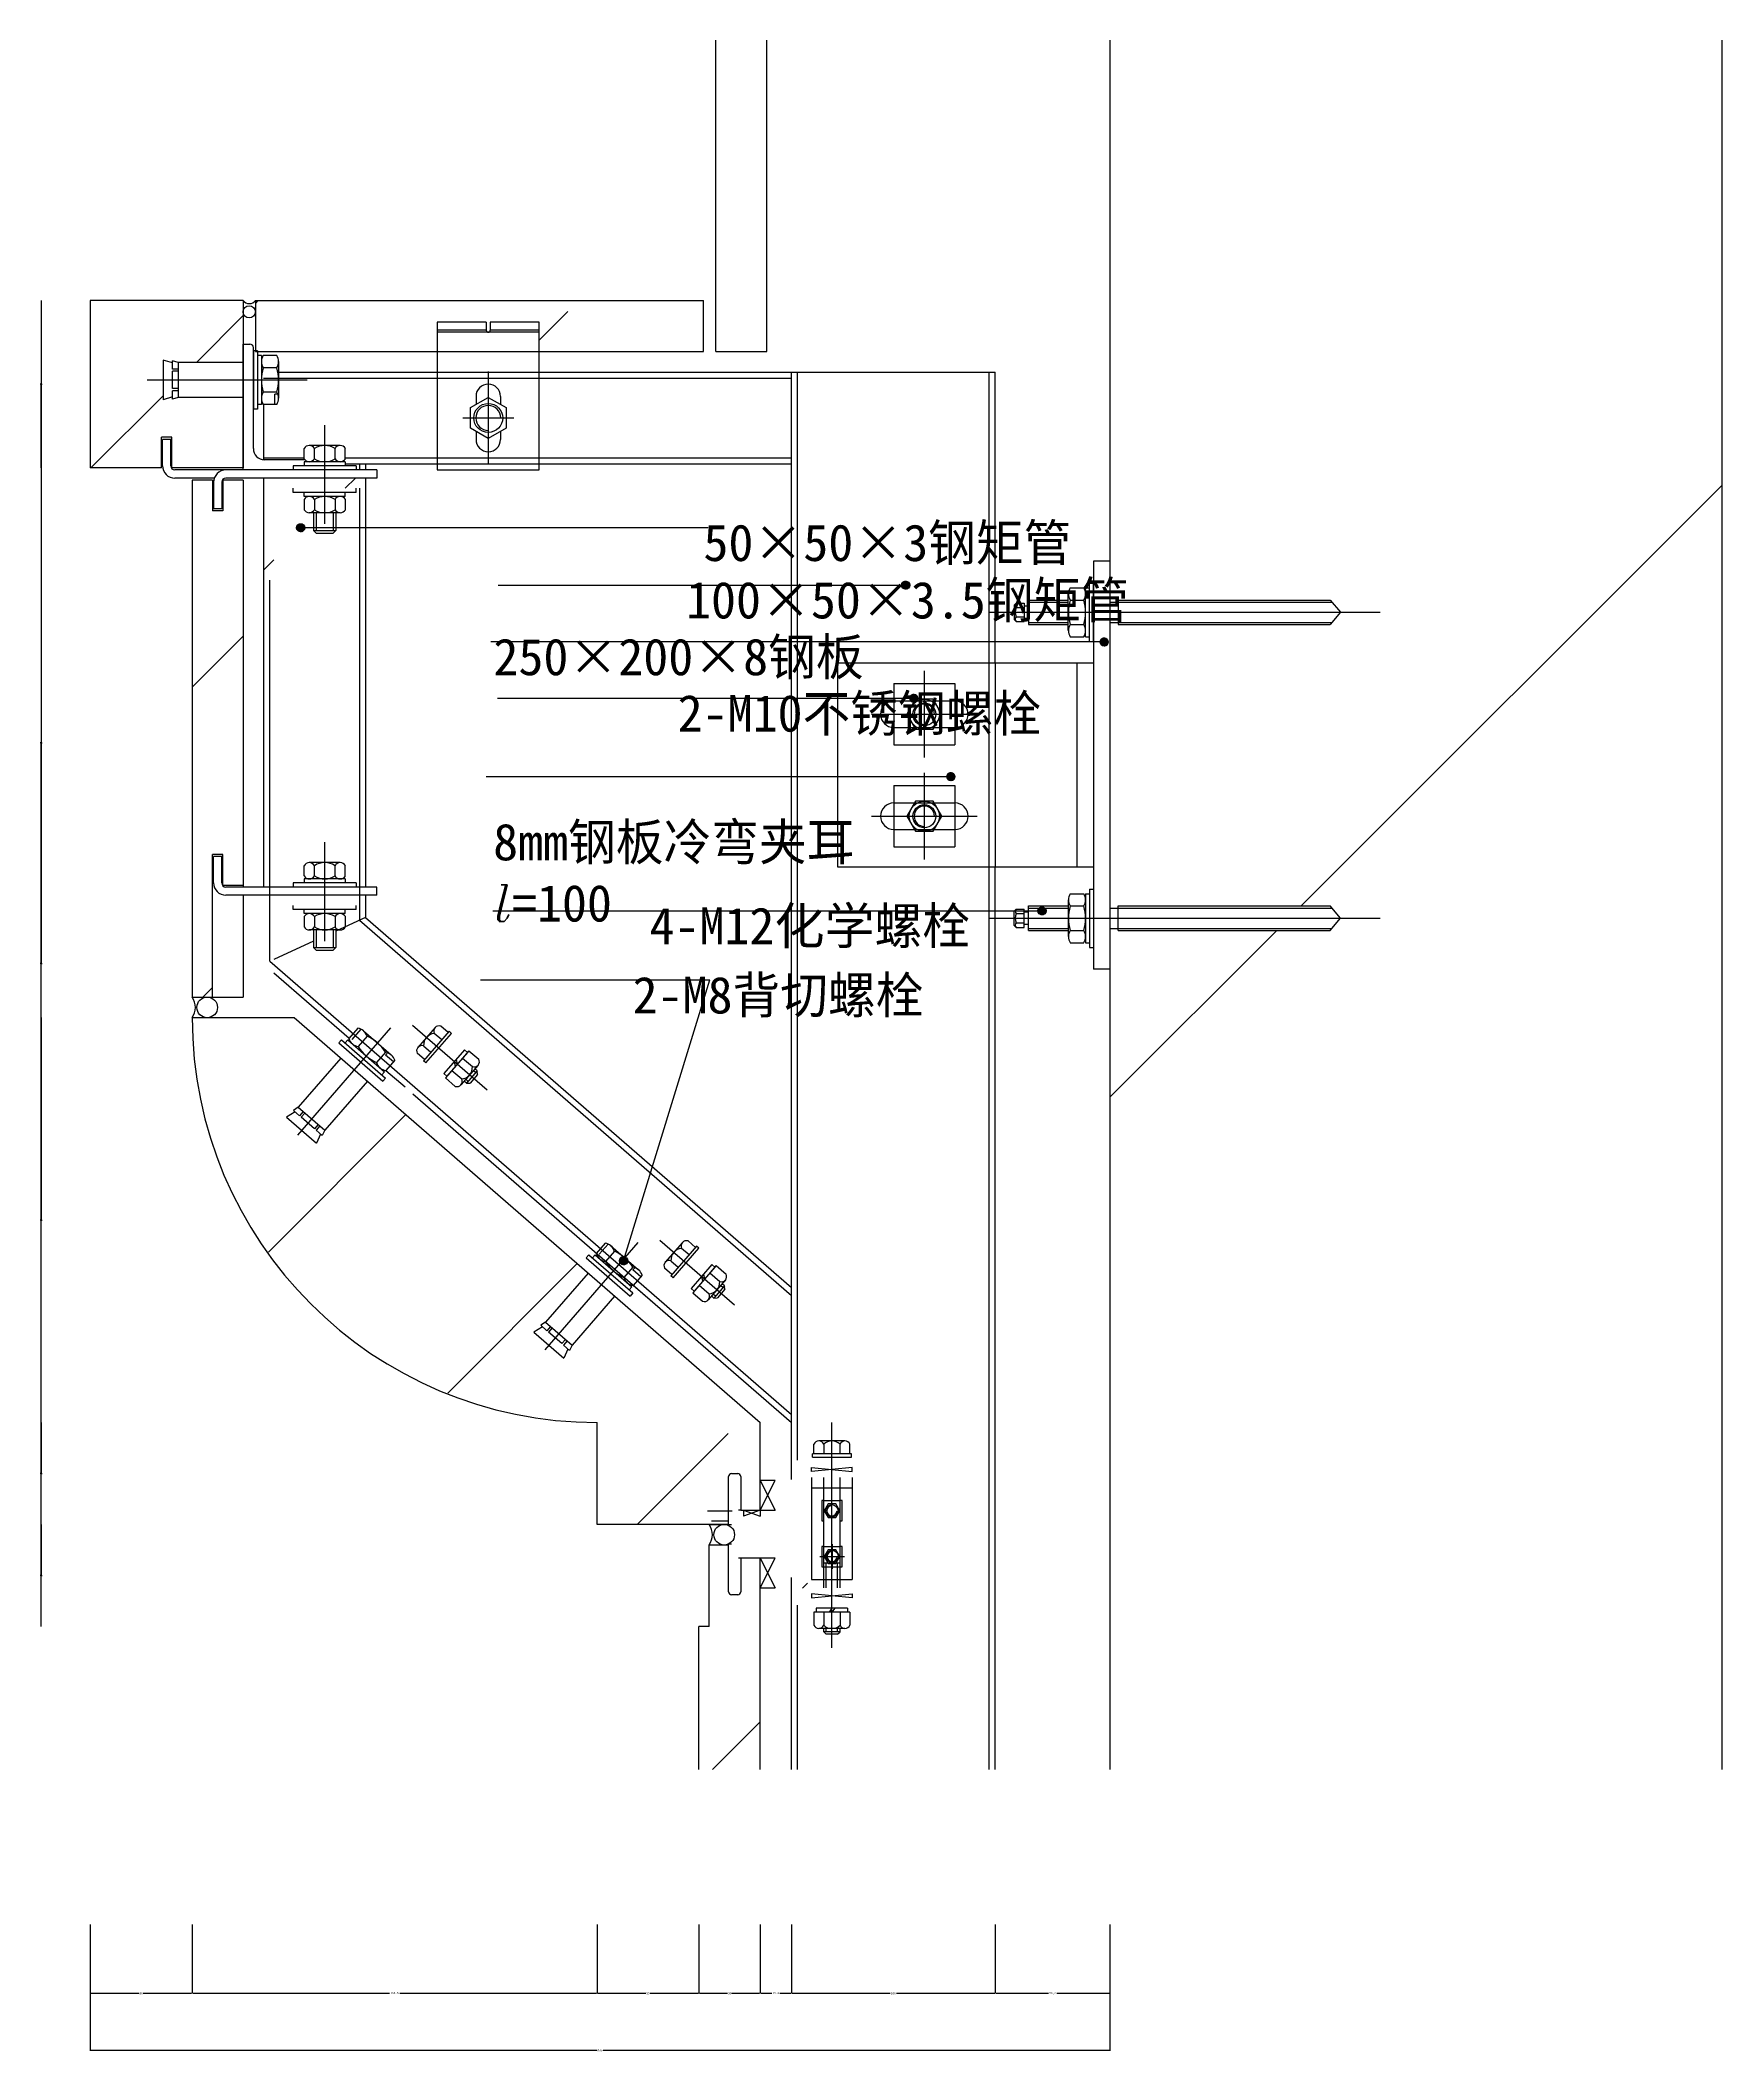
# Model space of a CAD drawing. Header units: metres. Extents: x -1 to 2084, y -1985 to 0.
# Drawn here: x 1038 to 1863, y -1599 to -613 of the extents above; entities that cross this region are included whole.
import ezdxf

# ---------------------------------------------------------------- set-up
doc = ezdxf.new("R2010")
doc.units = ezdxf.units.M
for name, color, linetype in [('ASHADE', 1, 'Continuous'), ('图层1', 8, 'Continuous'), ('外形', 3, 'Continuous'), ('文字标注1', 4, 'Continuous'), ('轴线', 6, 'Continuous')]:
    doc.layers.add(name, color=color, linetype=linetype)
doc.dimstyles.get("Standard").update_dxf_attribs({"dimtxt": 2.5, "dimasz": 2.5, "dimexe": 1.25, "dimexo": 0.625, "dimtad": 1, "dimcen": 2.5, "dimazin": 3, "dimtfac": 1, "dimtmove": 0, "dimatfit": 3})

# ---------------------------------------------------------------- blocks, each defined once
blk = doc.blocks.new('_CLOSEDFILLED')
at = {"color": 0, "linetype": 'BYBLOCK'}
blk.add_solid([(-1, 0.2), (0, 0), (-1, -0.2)], dxfattribs=at)
blk = doc.blocks.new('*D1')
for p, q in [((1062.51, -1537.06), (1062.51, -1570.84)), ((1112.51, -1537.06), (1112.51, -1570.84)), ((1062.76, -1570.84), (1086.51, -1570.84)), ((1088.51, -1570.84), (1112.26, -1570.84))]:
    blk.add_line(p, q)
at = {"layer": 'Defpoints'}
for p in [(1062.51, -1537.06), (1112.51, -1537.06), (1062.51, -1570.84)]:
    blk.add_point(p, dxfattribs=at)
at = {"xscale": 0.25, "yscale": 0.25, "rotation": 180}
blk.add_blockref('_CLOSEDFILLED', (1062.51, -1570.84), dxfattribs=at)
at = {"xscale": 0.25, "yscale": 0.25}
blk.add_blockref('_CLOSEDFILLED', (1112.51, -1570.84), dxfattribs=at)
at = {"insert": (1087.51, -1570.84), "char_height": 1, "attachment_point": 5}
blk.add_mtext('50', dxfattribs=at)
blk = doc.blocks.new('*D2')
for p, q in [((1112.51, -1537.06), (1112.51, -1570.84)), ((1311.01, -1537.06), (1311.01, -1570.84)), ((1112.76, -1570.84), (1209.26, -1570.84)), ((1214.26, -1570.84), (1310.76, -1570.84))]:
    blk.add_line(p, q)
at = {"layer": 'Defpoints'}
for p in [(1112.51, -1537.06), (1311.01, -1537.06), (1112.51, -1570.84)]:
    blk.add_point(p, dxfattribs=at)
at = {"xscale": 0.25, "yscale": 0.25, "rotation": 180}
blk.add_blockref('_CLOSEDFILLED', (1112.51, -1570.84), dxfattribs=at)
at = {"xscale": 0.25, "yscale": 0.25}
blk.add_blockref('_CLOSEDFILLED', (1311.01, -1570.84), dxfattribs=at)
at = {"insert": (1211.76, -1570.84), "char_height": 1, "attachment_point": 5}
blk.add_mtext('198,5', dxfattribs=at)
blk = doc.blocks.new('*D3')
for p, q in [((1311.01, -1537.06), (1311.01, -1570.84)), ((1361.01, -1537.06), (1361.01, -1570.84)), ((1311.26, -1570.84), (1335.01, -1570.84)), ((1337.01, -1570.84), (1360.76, -1570.84))]:
    blk.add_line(p, q)
at = {"layer": 'Defpoints'}
for p in [(1311.01, -1537.06), (1361.01, -1537.06), (1311.01, -1570.84)]:
    blk.add_point(p, dxfattribs=at)
at = {"xscale": 0.25, "yscale": 0.25, "rotation": 180}
blk.add_blockref('_CLOSEDFILLED', (1311.01, -1570.84), dxfattribs=at)
at = {"xscale": 0.25, "yscale": 0.25}
blk.add_blockref('_CLOSEDFILLED', (1361.01, -1570.84), dxfattribs=at)
at = {"insert": (1336.01, -1570.84), "char_height": 1, "attachment_point": 5}
blk.add_mtext('50', dxfattribs=at)
blk = doc.blocks.new('*D4')
for p, q in [((1361.01, -1537.06), (1361.01, -1570.84)), ((1391.01, -1537.06), (1391.01, -1570.84)), ((1361.26, -1570.84), (1375.01, -1570.84)), ((1377.01, -1570.84), (1390.76, -1570.84))]:
    blk.add_line(p, q)
at = {"layer": 'Defpoints'}
for p in [(1361.01, -1537.06), (1391.01, -1537.06), (1361.01, -1570.84)]:
    blk.add_point(p, dxfattribs=at)
at = {"xscale": 0.25, "yscale": 0.25, "rotation": 180}
blk.add_blockref('_CLOSEDFILLED', (1361.01, -1570.84), dxfattribs=at)
at = {"xscale": 0.25, "yscale": 0.25}
blk.add_blockref('_CLOSEDFILLED', (1391.01, -1570.84), dxfattribs=at)
at = {"insert": (1376.01, -1570.84), "char_height": 1, "attachment_point": 5}
blk.add_mtext('30', dxfattribs=at)
blk = doc.blocks.new('*D5')
for p, q in [((1391.01, -1537.06), (1391.01, -1570.84)), ((1406.31, -1537.06), (1406.31, -1570.84)), ((1391.26, -1570.84), (1396.66, -1570.84)), ((1400.66, -1570.84), (1406.06, -1570.84))]:
    blk.add_line(p, q)
at = {"layer": 'Defpoints'}
for p in [(1391.01, -1537.06), (1406.31, -1537.06), (1391.01, -1570.84)]:
    blk.add_point(p, dxfattribs=at)
at = {"xscale": 0.25, "yscale": 0.25, "rotation": 180}
blk.add_blockref('_CLOSEDFILLED', (1391.01, -1570.84), dxfattribs=at)
at = {"xscale": 0.25, "yscale": 0.25}
blk.add_blockref('_CLOSEDFILLED', (1406.31, -1570.84), dxfattribs=at)
at = {"insert": (1398.66, -1570.84), "char_height": 1, "attachment_point": 5}
blk.add_mtext('15,3', dxfattribs=at)
blk = doc.blocks.new('*D6')
for p, q in [((1406.31, -1537.06), (1406.31, -1570.84)), ((1506.31, -1537.06), (1506.31, -1570.84)), ((1406.56, -1570.84), (1454.81, -1570.84)), ((1457.81, -1570.84), (1506.06, -1570.84))]:
    blk.add_line(p, q)
at = {"layer": 'Defpoints'}
for p in [(1406.31, -1537.06), (1506.31, -1537.06), (1406.31, -1570.84)]:
    blk.add_point(p, dxfattribs=at)
at = {"xscale": 0.25, "yscale": 0.25, "rotation": 180}
blk.add_blockref('_CLOSEDFILLED', (1406.31, -1570.84), dxfattribs=at)
at = {"xscale": 0.25, "yscale": 0.25}
blk.add_blockref('_CLOSEDFILLED', (1506.31, -1570.84), dxfattribs=at)
at = {"insert": (1456.31, -1570.84), "char_height": 1, "attachment_point": 5}
blk.add_mtext('100', dxfattribs=at)
blk = doc.blocks.new('*D7')
for p, q in [((1506.31, -1537.06), (1506.31, -1570.84)), ((1562.51, -1537.06), (1562.51, -1570.84)), ((1506.56, -1570.84), (1532.41, -1570.84)), ((1536.41, -1570.84), (1562.26, -1570.84))]:
    blk.add_line(p, q)
at = {"layer": 'Defpoints'}
for p in [(1506.31, -1537.06), (1562.51, -1537.06), (1506.31, -1570.84)]:
    blk.add_point(p, dxfattribs=at)
at = {"xscale": 0.25, "yscale": 0.25, "rotation": 180}
blk.add_blockref('_CLOSEDFILLED', (1506.31, -1570.84), dxfattribs=at)
at = {"xscale": 0.25, "yscale": 0.25}
blk.add_blockref('_CLOSEDFILLED', (1562.51, -1570.84), dxfattribs=at)
at = {"insert": (1534.41, -1570.84), "char_height": 1, "attachment_point": 5}
blk.add_mtext('56,2', dxfattribs=at)
blk = doc.blocks.new('*D8')
for p, q in [((1062.51, -1537.06), (1062.51, -1598.84)), ((1562.51, -1537.06), (1562.51, -1598.84)), ((1311.01, -1598.84), (1062.26, -1598.84)), ((1562.76, -1598.84), (1314.01, -1598.84))]:
    blk.add_line(p, q)
at = {"layer": 'Defpoints'}
for p in [(1062.51, -1537.06), (1562.51, -1537.06), (1562.51, -1598.84)]:
    blk.add_point(p, dxfattribs=at)
at = {"xscale": 0.25, "yscale": 0.25}
blk.add_blockref('_CLOSEDFILLED', (1062.51, -1598.84), dxfattribs=at)
at = {"xscale": 0.25, "yscale": 0.25, "rotation": 180}
blk.add_blockref('_CLOSEDFILLED', (1562.51, -1598.84), dxfattribs=at)
at = {"insert": (1312.51, -1598.84), "char_height": 1, "attachment_point": 5}
blk.add_mtext('500', dxfattribs=at)
blk = doc.blocks.new('*D9')
for p, q in [((1038.51, -740.99), (1038.51, -781.99)), ((1038.26, -781.99), (1038.01, -781.99)), ((1038.51, -822.99), (1038.51, -781.99)), ((1038.51, -781.99), (1038.51, -781.99)), ((1038.76, -781.99), (1039.01, -781.99))]:
    blk.add_line(p, q)
at = {"layer": 'Defpoints'}
for p in [(1038.51, -740.99), (1038.51, -781.99), (1038.51, -822.99)]:
    blk.add_point(p, dxfattribs=at)
at = {"xscale": 0.25, "yscale": 0.25}
blk.add_blockref('_CLOSEDFILLED', (1038.51, -781.99), dxfattribs=at)
at = {"xscale": 0.25, "yscale": 0.25, "rotation": 180}
blk.add_blockref('_CLOSEDFILLED', (1038.51, -781.99), dxfattribs=at)
at = {"insert": (1038.51, -780.865), "char_height": 1, "attachment_point": 5}
blk.add_mtext('0', dxfattribs=at)
blk = doc.blocks.new('*D10')
for p, q in [((1038.51, -822.99), (1038.51, -957.74)), ((1038.26, -957.74), (1038.01, -957.74)), ((1038.51, -1092.49), (1038.51, -957.74)), ((1038.51, -957.74), (1038.51, -957.74)), ((1038.76, -957.74), (1039.01, -957.74))]:
    blk.add_line(p, q)
at = {"layer": 'Defpoints'}
for p in [(1038.51, -822.99), (1038.51, -957.74), (1038.51, -1092.49)]:
    blk.add_point(p, dxfattribs=at)
at = {"xscale": 0.25, "yscale": 0.25}
blk.add_blockref('_CLOSEDFILLED', (1038.51, -957.74), dxfattribs=at)
at = {"xscale": 0.25, "yscale": 0.25, "rotation": 180}
blk.add_blockref('_CLOSEDFILLED', (1038.51, -957.74), dxfattribs=at)
at = {"insert": (1038.51, -956.615), "char_height": 1, "attachment_point": 5}
blk.add_mtext('0', dxfattribs=at)
blk = doc.blocks.new('*D11')
for p, q in [((1038.51, -1092.49), (1038.51, -1191.74)), ((1038.26, -1191.74), (1038.01, -1191.74)), ((1038.51, -1290.99), (1038.51, -1191.74)), ((1038.51, -1191.74), (1038.51, -1191.74)), ((1038.76, -1191.74), (1039.01, -1191.74))]:
    blk.add_line(p, q)
at = {"layer": 'Defpoints'}
for p in [(1038.51, -1092.49), (1038.51, -1191.74), (1038.51, -1290.99)]:
    blk.add_point(p, dxfattribs=at)
at = {"xscale": 0.25, "yscale": 0.25}
blk.add_blockref('_CLOSEDFILLED', (1038.51, -1191.74), dxfattribs=at)
at = {"xscale": 0.25, "yscale": 0.25, "rotation": 180}
blk.add_blockref('_CLOSEDFILLED', (1038.51, -1191.74), dxfattribs=at)
at = {"insert": (1038.51, -1190.615), "char_height": 1, "attachment_point": 5}
blk.add_mtext('0', dxfattribs=at)
blk = doc.blocks.new('*D12')
for p, q in [((1038.51, -1290.99), (1038.51, -1315.99)), ((1038.26, -1315.99), (1038.01, -1315.99)), ((1038.51, -1340.99), (1038.51, -1315.99)), ((1038.51, -1315.99), (1038.51, -1315.99)), ((1038.76, -1315.99), (1039.01, -1315.99))]:
    blk.add_line(p, q)
at = {"layer": 'Defpoints'}
for p in [(1038.51, -1290.99), (1038.51, -1315.99), (1038.51, -1340.99)]:
    blk.add_point(p, dxfattribs=at)
at = {"xscale": 0.25, "yscale": 0.25}
blk.add_blockref('_CLOSEDFILLED', (1038.51, -1315.99), dxfattribs=at)
at = {"xscale": 0.25, "yscale": 0.25, "rotation": 180}
blk.add_blockref('_CLOSEDFILLED', (1038.51, -1315.99), dxfattribs=at)
at = {"insert": (1038.51, -1314.865), "char_height": 1, "attachment_point": 5}
blk.add_mtext('0', dxfattribs=at)
blk = doc.blocks.new('*D13')
for p, q in [((1038.51, -1340.99), (1038.51, -1365.99)), ((1038.26, -1365.99), (1038.01, -1365.99)), ((1038.51, -1390.99), (1038.51, -1365.99)), ((1038.51, -1365.99), (1038.51, -1365.99)), ((1038.76, -1365.99), (1039.01, -1365.99))]:
    blk.add_line(p, q)
at = {"layer": 'Defpoints'}
for p in [(1038.51, -1340.99), (1038.51, -1365.99), (1038.51, -1390.99)]:
    blk.add_point(p, dxfattribs=at)
at = {"xscale": 0.25, "yscale": 0.25}
blk.add_blockref('_CLOSEDFILLED', (1038.51, -1365.99), dxfattribs=at)
at = {"xscale": 0.25, "yscale": 0.25, "rotation": 180}
blk.add_blockref('_CLOSEDFILLED', (1038.51, -1365.99), dxfattribs=at)
at = {"insert": (1038.51, -1364.865), "char_height": 1, "attachment_point": 5}
blk.add_mtext('0', dxfattribs=at)
blk = doc.blocks.new('*D14')
for p, q in [((1038.51, -740.99), (1038.51, -1065.99)), ((1038.26, -1065.99), (1038.01, -1065.99)), ((1038.51, -1390.99), (1038.51, -1065.99)), ((1038.51, -1065.99), (1038.51, -1065.99)), ((1038.76, -1065.99), (1039.01, -1065.99))]:
    blk.add_line(p, q)
at = {"layer": 'Defpoints'}
for p in [(1038.51, -740.99), (1038.51, -1065.99), (1038.51, -1390.99)]:
    blk.add_point(p, dxfattribs=at)
at = {"xscale": 0.25, "yscale": 0.25}
blk.add_blockref('_CLOSEDFILLED', (1038.51, -1065.99), dxfattribs=at)
at = {"xscale": 0.25, "yscale": 0.25, "rotation": 180}
blk.add_blockref('_CLOSEDFILLED', (1038.51, -1065.99), dxfattribs=at)
at = {"insert": (1038.51, -1064.865), "char_height": 1, "attachment_point": 5}
blk.add_mtext('0', dxfattribs=at)

msp = doc.modelspace()

# ---------------------------------------------------------------- hatches: boundary and pattern name
h = msp.add_hatch()
h.set_pattern_fill('AR-SAND')
h.paths.add_polyline_path([(1143.51, -740.99, -0.49), (1137.51, -740.99), (1137.51, -746.46, -1), (1143.51, -746.46)])
h = msp.add_hatch()
h.set_pattern_fill('ANSI37', scale=25)
h.paths.add_polyline_path([(1143.51, -746.46, 1), (1137.51, -746.46, 1)])
at = {"layer": 'ASHADE'}
h = msp.add_hatch(dxfattribs=at)
h.set_pattern_fill('SOLID')
h.paths.add_polyline_path([(1167.7, -852.33, -1), (1163.7, -852.33, -1)])
h = msp.add_hatch(dxfattribs=at)
h.set_pattern_fill('SOLID')
h.paths.add_polyline_path([(1460.36, -880.47, 1), (1464.36, -880.47, 1)])
h = msp.add_hatch(dxfattribs=at)
h.set_pattern_fill('SOLID')
h.paths.add_polyline_path([(1557.7, -908.31, 1), (1561.7, -908.31, 1)])
h = msp.add_hatch(dxfattribs=at)
h.set_pattern_fill('SOLID')
h.paths.add_polyline_path([(1464.34, -935.95, 1), (1468.34, -935.95, 1)])
h = msp.add_hatch(dxfattribs=at)
h.set_pattern_fill('SOLID')
h.paths.add_polyline_path([(1482.48, -974.33, 1), (1486.48, -974.33, 1)])
h = msp.add_hatch(dxfattribs=at)
h.set_pattern_fill('SOLID')
h.paths.add_polyline_path([(1527.22, -1040.17, 1), (1531.22, -1040.17, 1)])
h = msp.add_hatch(dxfattribs=at)
h.set_pattern_fill('SOLID')
h.paths.add_polyline_path([(1322.04, -1211.71, 1), (1326.04, -1211.71, 1)])
at = {"layer": '图层1'}
h = msp.add_hatch(dxfattribs=at)
h.set_pattern_fill('AR-CONC', scale=20)
h.paths.add_polyline_path([(1675.51, -893.76), (1670.51, -899.76), (1566.51, -899.76), (1566.51, -898.76), (1562.51, -898.76), (1562.51, -1038.76), (1566.51, -1038.76), (1566.51, -1037.76), (1670.51, -1037.76), (1675.51, -1043.76), (1670.51, -1049.76), (1566.51, -1049.76), (1566.51, -1048.76), (1562.51, -1048.76), (1562.51, -1461.11), (1862.51, -1461.11), (1862.51, -613.32), (1562.51, -613.32), (1562.51, -888.76), (1566.51, -888.76), (1566.51, -887.76), (1670.51, -887.76)])
h = msp.add_hatch(dxfattribs=at)
h.set_pattern_fill('ANSI31', scale=300)
h.paths.add_polyline_path([(1675.51, -893.76), (1670.51, -899.76), (1566.51, -899.76), (1566.51, -898.76), (1562.51, -898.76), (1562.51, -1038.76), (1566.51, -1038.76), (1566.51, -1037.76), (1670.51, -1037.76), (1675.51, -1043.76), (1670.51, -1049.76), (1566.51, -1049.76), (1566.51, -1048.76), (1562.51, -1048.76), (1562.51, -1461.11), (1862.51, -1461.11), (1862.51, -613.32), (1562.51, -613.32), (1562.51, -888.76), (1566.51, -888.76), (1566.51, -887.76), (1670.51, -887.76)])
h = msp.add_hatch(dxfattribs=at)
h.set_pattern_fill('ANSI33', scale=35)
h.paths.add_polyline_path([(1137.51, -740.99), (1062.51, -740.99), (1062.51, -822.99), (1097.51, -822.99), (1097.51, -807.99), (1102.51, -807.99), (1102.51, -822.99), (1137.51, -822.99), (1137.51, -788.43), (1105.65, -788.43), (1102.92, -789.25), (1102.92, -788.16), (1098.25, -789.56), (1098.25, -770.14), (1102.92, -771.54), (1102.92, -770.45), (1105.65, -771.27), (1137.51, -771.27), (1137.51, -762.31)])
h = msp.add_hatch(dxfattribs=at)
h.set_pattern_fill('ANSI33', scale=35)
h.paths.add_polyline_path([(1282.69, -751.49), (1282.69, -765.99), (1363.21, -765.99), (1363.21, -740.99), (1143.51, -740.99), (1143.51, -765.54), (1144.51, -765.54), (1144.51, -765.99), (1232.69, -765.99), (1232.69, -751.49), (1256.69, -751.49), (1256.69, -755.49, 1), (1258.69, -755.49), (1258.69, -751.49)])
h = msp.add_hatch(dxfattribs=at)
h.set_pattern_fill('ANSI31', scale=30)
h.paths.add_polyline_path([(1195.85, -832.99, 0.41), (1197.51, -831.32), (1197.51, -827.99), (1147.51, -827.99), (1147.51, -877.99), (1150.85, -877.99, 0.41), (1152.51, -876.32), (1152.51, -838.49, -0.41), (1158.01, -832.99)])
h = msp.add_hatch(dxfattribs=at)
h.set_pattern_fill('ANSI33', scale=35)
h.paths.add_polyline_path([(1137.51, -828.99), (1127.51, -828.99), (1127.51, -843.99), (1122.51, -843.99), (1122.51, -828.99), (1112.51, -828.99), (1112.51, -1082.49), (1119.08, -1082.49, -0.08), (1120.67, -1082.49), (1122.51, -1082.49), (1122.51, -1012.49), (1127.51, -1012.49), (1127.51, -1027.49), (1137.51, -1027.49)])
h = msp.add_hatch(dxfattribs=at)
h.set_pattern_fill('ANSI31', scale=30)
h.paths.add_polyline_path([(1195.85, -1037.49, 0.41), (1197.51, -1035.82), (1197.51, -1032.49), (1147.51, -1032.49), (1147.51, -1082.49), (1150.85, -1082.49, 0.41), (1152.51, -1080.82), (1152.51, -1042.99, -0.41), (1158.01, -1037.49)])
h = msp.add_hatch(dxfattribs=at)
h.set_pattern_fill('AR-SAND')
h.paths.add_polyline_path([(1119.08, -1082.49), (1112.51, -1082.49, -0.32), (1112.51, -1092.49), (1119.08, -1092.49, -0.37), (1114.81, -1087.49, -0.37)])
h = msp.add_hatch(dxfattribs=at)
h.set_pattern_fill('ANSI37', scale=26.65)
h.paths.add_polyline_path([(1114.81, -1087.49, 1), (1124.94, -1087.49, 1)])
h = msp.add_hatch(dxfattribs=at)
h.set_pattern_fill('ANSI33', scale=35)
h.paths.add_polyline_path([(1198.4, -1123.67), (1177.51, -1147.72), (1176.33, -1150.32), (1175.51, -1149.61), (1173.51, -1154.05), (1158.84, -1141.31), (1162.96, -1138.71), (1162.14, -1138), (1164.56, -1136.47), (1185.45, -1112.42), (1176.39, -1104.54), (1162.51, -1092.49), (1120.67, -1092.49, -0.08), (1119.08, -1092.49), (1112.51, -1092.49, 0.41), (1311.01, -1290.99), (1311.01, -1340.99), (1372.58, -1340.99, -0.08), (1374.17, -1340.99), (1375.51, -1340.99), (1375.51, -1317.49, -0.41), (1377.01, -1315.99), (1380.01, -1315.99, -0.41), (1381.51, -1317.49), (1381.51, -1333.99), (1391.01, -1333.99), (1391.01, -1290.99), (1319.67, -1229.01), (1298.77, -1253.07), (1297.6, -1255.67), (1296.78, -1254.96), (1294.78, -1259.4), (1280.11, -1246.66), (1284.23, -1244.06), (1283.41, -1243.34), (1285.82, -1241.82), (1306.72, -1217.76), (1297.66, -1209.89)])
h = msp.add_hatch(dxfattribs=at)
h.set_pattern_fill('ANSI31', scale=30)
h.paths.add_polyline_path([(1256.14, -1096.56, 0.41), (1255.98, -1094.21), (1253.46, -1092.02), (1220.67, -1129.77), (1258.42, -1162.56), (1260.6, -1160.04, 0.41), (1260.44, -1157.69), (1231.88, -1132.88, -0.41), (1231.33, -1125.12)])
h = msp.add_hatch(dxfattribs=at)
h.set_pattern_fill('ANSI31', scale=30)
h.paths.add_polyline_path([(1377.41, -1201.9, 0.41), (1377.25, -1199.55), (1374.73, -1197.37), (1341.94, -1235.11), (1379.68, -1267.9), (1381.87, -1265.39, 0.41), (1381.71, -1263.03), (1353.14, -1238.22, -0.41), (1352.6, -1230.46)])
h = msp.add_hatch(dxfattribs=at)
h.set_pattern_fill('AR-SAND')
h.paths.add_polyline_path([(1377.01, -1315.99, 0.41), (1375.51, -1317.49), (1375.51, -1333.99), (1376.4, -1333.99), (1376.4, -1322.32, -0.6), (1377.65, -1319.99), (1379.15, -1319.99, -0.6), (1380.4, -1322.32), (1380.4, -1333.99), (1381.51, -1333.99), (1381.51, -1317.49, 0.41), (1380.01, -1315.99)])
h = msp.add_hatch(dxfattribs=at)
h.set_pattern_fill('ANSI31', scale=20)
h.paths.add_polyline_path([(1436.2, -1317.99, -0.41), (1438.2, -1319.99), (1438.2, -1324.99), (1441.2, -1324.99), (1441.2, -1319.99, 0.41), (1436.2, -1314.99), (1426.2, -1314.99), (1426.2, -1317.99)])
h.paths.add_polyline_path([(1416.2, -1314.99, 0.41), (1411.2, -1319.99), (1411.2, -1369.99, 0.41), (1416.2, -1374.99), (1426.2, -1374.99), (1426.2, -1371.99), (1416.2, -1371.99, -0.41), (1414.2, -1369.99), (1414.2, -1319.99, -0.41), (1416.2, -1317.99), (1426.2, -1317.99), (1426.2, -1314.99)])
h.paths.add_polyline_path([(1436.2, -1374.99, 0.41), (1441.2, -1369.99), (1441.2, -1364.99), (1438.2, -1364.99), (1438.2, -1369.99, -0.41), (1436.2, -1371.99), (1426.2, -1371.99), (1426.2, -1374.99)])
h = msp.add_hatch(dxfattribs=at)
h.set_pattern_fill('AR-SAND')
h.paths.add_polyline_path([(1372.58, -1340.99), (1366.01, -1340.99, -0.32), (1366.01, -1350.99), (1372.58, -1350.99, -0.37), (1368.31, -1345.99, -0.37)])
h = msp.add_hatch(dxfattribs=at)
h.set_pattern_fill('ANSI37', scale=26.65)
h.paths.add_polyline_path([(1368.31, -1345.99, 1), (1378.44, -1345.99, 1)])
h = msp.add_hatch(dxfattribs=at)
h.set_pattern_fill('ANSI33', scale=35)
h.paths.add_polyline_path([(1391.01, -1357.49), (1381.51, -1357.49), (1381.51, -1373.99, -0.41), (1380.01, -1375.49), (1377.01, -1375.49, -0.41), (1375.51, -1373.99), (1375.51, -1350.99), (1374.17, -1350.99, -0.08), (1372.58, -1350.99), (1366.01, -1350.99), (1366.01, -1390.99), (1361.01, -1390.99), (1361.01, -1461.11), (1391.01, -1461.11)])
h = msp.add_hatch(dxfattribs=at)
h.set_pattern_fill('AR-SAND')
h.paths.add_polyline_path([(1376.4, -1350.99, -0.41), (1376.9, -1350.49), (1375.51, -1350.49), (1375.51, -1373.99, 0.41), (1377.01, -1375.49), (1380.01, -1375.49, 0.41), (1381.51, -1373.99), (1381.51, -1357.49), (1380.4, -1357.49), (1380.4, -1369.16, -0.6), (1379.15, -1371.49), (1377.65, -1371.49, -0.6), (1376.4, -1369.16)])

# ---------------------------------------------------------------- linework, layer by layer
for p, q in [((1144.51, -765.54), (1142.51, -765.54)), ((1142.51, -765.54), (1142.51, -794.16)), ((1144.51, -765.54), (1144.51, -794.16)), ((1146.51, -767.86), (1144.51, -767.86)), ((1146.51, -767.86), (1146.51, -791.84)), ((1154.05, -767.86), (1147.38, -767.86)), ((1102.92, -771.54), (1098.25, -770.14)), ((1098.25, -770.14), (1098.25, -789.56)), ((1105.65, -771.27), (1102.92, -770.45)), ((1102.92, -774.52), (1102.92, -770.45)), ((1105.65, -774.52), (1102.92, -774.52)), ((1102.92, -784.14), (1102.92, -775.56)), ((1105.65, -775.56), (1102.92, -775.56)), ((1137.51, -771.27), (1105.65, -771.27)), ((1105.65, -771.27), (1105.65, -788.43)), ((1154.05, -773.86), (1147.38, -773.86)), ((1154.91, -770.86), (1154.91, -788.84)), ((1102.92, -788.16), (1098.25, -789.56)), ((1105.65, -784.14), (1102.92, -784.14)), ((1102.92, -789.25), (1102.92, -785.18)), ((1105.65, -785.18), (1102.92, -785.18)), ((1105.65, -788.43), (1102.92, -789.25)), ((1137.51, -788.43), (1105.65, -788.43)), ((1154.05, -785.85), (1147.38, -785.85)), ((1154.91, -786.77), (1153.08, -786.77)), ((1153.08, -791.84), (1153.08, -786.77)), ((1263.69, -787.92), (1263.69, -791.86)), ((1144.51, -794.16), (1142.51, -794.16)), ((1146.51, -791.84), (1144.51, -791.84)), ((1154.05, -791.84), (1147.38, -791.84)), ((1102.51, -807.99), (1097.51, -807.99)), ((1097.51, -822.99), (1097.51, -807.99)), ((1102.51, -822.99), (1102.51, -807.99)), ((1098.01, -821.99), (1098.01, -808.99)), ((1102.01, -808.99), (1098.01, -808.99)), ((1102.01, -821.99), (1102.01, -808.99)), ((1167.42, -818.49), (1167.42, -813.49)), ((1185.09, -811.99), (1169.94, -811.99)), ((1172.47, -818.49), (1172.47, -813.49)), ((1182.56, -818.49), (1182.56, -813.49)), ((1187.61, -818.49), (1187.61, -813.49)), ((1203.01, -823.99), (1104.01, -823.99)), ((1123.36, -827.99), (1104.01, -827.99)), ((1203.01, -827.99), (1129.01, -827.99)), ((1162.1, -821.99), (1162.1, -823.99)), ((1192.93, -821.99), (1162.1, -821.99)), ((1167.42, -819.99), (1167.42, -821.99)), ((1187.61, -819.99), (1167.42, -819.99)), ((1187.61, -819.99), (1187.61, -821.99)), ((1192.93, -821.99), (1192.93, -823.99)), ((1203.01, -823.99), (1203.01, -827.99)), ((1122.51, -828.99), (1122.51, -843.99)), ((1123.01, -829.99), (1123.01, -842.99)), ((1127.01, -829.99), (1127.01, -842.99)), ((1127.51, -828.99), (1127.51, -843.99)), ((1162.1, -834.99), (1162.1, -832.99)), ((1192.93, -834.99), (1162.1, -834.99)), ((1167.42, -836.99), (1167.42, -834.99)), ((1187.61, -836.99), (1167.42, -836.99)), ((1187.61, -836.99), (1187.61, -834.99)), ((1192.93, -834.99), (1192.93, -832.99)), ((1127.51, -843.99), (1122.51, -843.99)), ((1127.01, -842.99), (1123.01, -842.99)), ((1167.42, -838.49), (1167.42, -843.49)), ((1185.09, -844.99), (1169.94, -844.99)), ((1172.02, -844.99), (1172.02, -853.62)), ((1172.47, -838.49), (1172.47, -843.49)), ((1173.32, -844.99), (1173.32, -853.62)), ((1181.71, -844.99), (1181.71, -853.62)), ((1182.56, -838.49), (1182.56, -843.49)), ((1183.01, -844.99), (1183.01, -853.62)), ((1187.61, -838.49), (1187.61, -843.49)), ((1172.02, -853.62), (1173.32, -854.92)), ((1172.02, -853.62), (1183.01, -853.62)), ((1173.32, -854.92), (1181.71, -854.92)), ((1183.01, -853.62), (1181.71, -854.92)), ((1542.11, -902.75), (1542.11, -884.77)), ((1542.98, -881.77), (1549.65, -881.77)), ((1550.51, -881.77), (1552.51, -881.77)), ((1550.51, -905.75), (1550.51, -881.77)), ((1552.51, -879.45), (1554.51, -879.45)), ((1552.51, -908.07), (1552.51, -879.45)), ((1554.51, -908.07), (1554.51, -879.45)), ((1516.51, -889.26), (1515.51, -890.26)), ((1515.51, -890.26), (1515.51, -897.26)), ((1515.51, -897.26), (1516.51, -898.26)), ((1516.51, -889.26), (1520.51, -889.26)), ((1516.51, -891.51), (1520.51, -891.51)), ((1516.51, -896.01), (1520.51, -896.01)), ((1520.51, -889.26), (1520.51, -898.26)), ((1522.51, -890.76), (1520.51, -890.76)), ((1522.51, -896.76), (1520.51, -896.76)), ((1522.51, -887.76), (1522.51, -899.76)), ((1522.51, -887.76), (1542.11, -887.76)), ((1522.51, -888.76), (1542.11, -888.76)), ((1542.98, -887.76), (1549.65, -887.76)), ((1562.51, -888.76), (1671.35, -888.76)), ((1566.51, -887.76), (1566.51, -899.76)), ((1566.51, -887.76), (1670.51, -887.76)), ((1670.51, -887.76), (1675.51, -893.76)), ((1675.51, -893.76), (1670.51, -899.76)), ((1516.51, -898.26), (1520.51, -898.26)), ((1522.51, -898.76), (1542.11, -898.76)), ((1522.51, -899.76), (1542.11, -899.76)), ((1542.98, -899.75), (1549.65, -899.75)), ((1542.98, -905.75), (1549.65, -905.75)), ((1550.51, -905.75), (1552.51, -905.75)), ((1562.51, -898.76), (1671.35, -898.76)), ((1566.51, -899.76), (1670.51, -899.76)), ((1552.51, -908.07), (1554.51, -908.07)), ((1127.51, -1012.49), (1122.51, -1012.49)), ((1122.51, -1082.49), (1122.51, -1012.49)), ((1127.01, -1013.49), (1123.01, -1013.49)), ((1123.01, -1026.49), (1123.01, -1013.49)), ((1127.01, -1026.49), (1127.01, -1013.49)), ((1127.51, -1027.49), (1127.51, -1012.49)), ((1167.42, -1022.99), (1167.42, -1017.99)), ((1187.61, -1024.49), (1167.42, -1024.49)), ((1167.42, -1024.49), (1167.42, -1026.49)), ((1185.09, -1016.49), (1169.94, -1016.49)), ((1172.47, -1022.99), (1172.47, -1017.99)), ((1182.56, -1022.99), (1182.56, -1017.99)), ((1187.61, -1022.99), (1187.61, -1017.99)), ((1187.61, -1024.49), (1187.61, -1026.49)), ((1127.51, -1027.49), (1137.51, -1027.49)), ((1203.01, -1028.49), (1129.01, -1028.49)), ((1203.01, -1032.49), (1129.01, -1032.49)), ((1192.93, -1026.49), (1162.1, -1026.49)), ((1162.1, -1026.49), (1162.1, -1028.49)), ((1192.93, -1026.49), (1192.93, -1028.49)), ((1203.01, -1032.49), (1203.01, -1028.49)), ((1542.11, -1034.77), (1542.11, -1052.75)), ((1542.98, -1031.77), (1549.65, -1031.77)), ((1550.51, -1031.77), (1552.51, -1031.77)), ((1550.51, -1031.77), (1550.51, -1055.75)), ((1552.51, -1029.45), (1554.51, -1029.45)), ((1552.51, -1029.45), (1552.51, -1058.07)), ((1554.51, -1029.45), (1554.51, -1058.07)), ((1162.1, -1039.49), (1162.1, -1037.49)), ((1192.93, -1039.49), (1162.1, -1039.49)), ((1167.42, -1041.49), (1167.42, -1039.49)), ((1187.61, -1041.49), (1167.42, -1041.49)), ((1167.42, -1042.99), (1167.42, -1047.99)), ((1172.47, -1042.99), (1172.47, -1047.99)), ((1182.56, -1042.99), (1182.56, -1047.99)), ((1187.61, -1041.49), (1187.61, -1039.49)), ((1187.61, -1042.99), (1187.61, -1047.99)), ((1192.93, -1039.49), (1192.93, -1037.49)), ((1515.51, -1040.26), (1516.51, -1039.26)), ((1515.51, -1047.26), (1515.51, -1040.26)), ((1516.51, -1039.26), (1520.51, -1039.26)), ((1516.51, -1041.51), (1520.51, -1041.51)), ((1520.51, -1048.26), (1520.51, -1039.26)), ((1522.51, -1040.76), (1520.51, -1040.76)), ((1522.51, -1049.76), (1522.51, -1037.76)), ((1522.51, -1037.76), (1542.11, -1037.76)), ((1522.51, -1038.76), (1542.11, -1038.76)), ((1542.98, -1037.76), (1549.65, -1037.76)), ((1562.51, -1038.76), (1671.35, -1038.76)), ((1566.51, -1049.76), (1566.51, -1037.76)), ((1566.51, -1037.76), (1670.51, -1037.76)), ((1675.51, -1043.76), (1670.51, -1037.76)), ((1670.51, -1049.76), (1675.51, -1043.76)), ((1185.09, -1049.49), (1169.94, -1049.49)), ((1172.02, -1049.49), (1172.02, -1058.12)), ((1173.32, -1049.49), (1173.32, -1058.12)), ((1181.71, -1049.49), (1181.71, -1058.12)), ((1183.01, -1049.49), (1183.01, -1058.12)), ((1516.51, -1048.26), (1515.51, -1047.26)), ((1516.51, -1046.01), (1520.51, -1046.01)), ((1516.51, -1048.26), (1520.51, -1048.26)), ((1522.51, -1046.76), (1520.51, -1046.76)), ((1522.51, -1048.76), (1542.11, -1048.76)), ((1522.51, -1049.76), (1542.11, -1049.76)), ((1542.98, -1049.75), (1549.65, -1049.75)), ((1562.51, -1048.76), (1671.35, -1048.76)), ((1566.51, -1049.76), (1670.51, -1049.76)), ((1172.02, -1058.12), (1183.01, -1058.12)), ((1172.02, -1058.12), (1173.32, -1059.42)), ((1173.32, -1059.42), (1181.71, -1059.42)), ((1183.01, -1058.12), (1181.71, -1059.42)), ((1542.98, -1055.75), (1549.65, -1055.75)), ((1550.51, -1055.75), (1552.51, -1055.75)), ((1552.51, -1058.07), (1554.51, -1058.07)), ((1185.71, -1103.37), (1184.4, -1104.88)), ((1185.71, -1103.37), (1207.32, -1122.14)), ((1188.78, -1103.39), (1187.47, -1104.9)), ((1188.78, -1103.39), (1206.88, -1119.11)), ((1193.72, -1097.7), (1189.34, -1102.73)), ((1198.25, -1101.63), (1193.87, -1106.66)), ((1196.55, -1099.01), (1210.13, -1110.8)), ((1231.59, -1097.42), (1223.2, -1107.08)), ((1227.14, -1114.74), (1239.73, -1100.25)), ((1238, -1099.8), (1234.37, -1096.65)), ((1185.45, -1112.42), (1164.56, -1136.47)), ((1184.4, -1104.88), (1206.01, -1123.65)), ((1207.3, -1109.49), (1202.92, -1114.53)), ((1208.56, -1109.44), (1207.35, -1110.83)), ((1211.18, -1114.16), (1207.35, -1110.83)), ((1211.82, -1113.42), (1207.45, -1118.46)), ((1226.45, -1113.09), (1222.83, -1109.94)), ((1227.14, -1114.74), (1225.93, -1113.69)), ((1246.01, -1108.22), (1235.89, -1119.88)), ((1248.23, -1108.72), (1236.69, -1122.01)), ((1247.52, -1109.54), (1237.4, -1121.19)), ((1240.97, -1114.04), (1241.54, -1116.42)), ((1241.89, -1112.97), (1242.47, -1115.36)), ((1245.08, -1112.34), (1249.91, -1116.54)), ((1246.01, -1108.22), (1247.52, -1109.54)), ((1248.23, -1108.72), (1253.06, -1112.92)), ((1198.4, -1123.67), (1177.51, -1147.72)), ((1206.88, -1119.11), (1205.57, -1120.62)), ((1207.32, -1122.14), (1206.01, -1123.65)), ((1235.89, -1119.88), (1237.4, -1121.19)), ((1236.69, -1122.01), (1241.52, -1126.2)), ((1239.84, -1118.38), (1244.67, -1122.58)), ((1252.69, -1115.78), (1244.3, -1125.44)), ((1247.08, -1124.68), (1245.87, -1123.63)), ((1247.87, -1123.77), (1246.66, -1122.72)), ((1252.33, -1118.64), (1247.08, -1124.68)), ((1252.45, -1120.33), (1248.78, -1124.56)), ((1251.54, -1119.54), (1250.33, -1118.49)), ((1252.33, -1118.64), (1251.12, -1117.59)), ((1252.45, -1120.33), (1252.33, -1118.64)), ((1247.08, -1124.68), (1248.78, -1124.56)), ((1162.96, -1138.71), (1158.84, -1141.31)), ((1158.84, -1141.31), (1173.51, -1154.05)), ((1164.56, -1136.47), (1162.14, -1138)), ((1165.21, -1140.67), (1162.14, -1138)), ((1164.56, -1136.47), (1177.51, -1147.72)), ((1167.01, -1138.6), (1165.21, -1140.67)), ((1167.79, -1139.28), (1166, -1141.35)), ((1172.47, -1146.97), (1166, -1141.35)), ((1174.27, -1144.91), (1172.47, -1146.97)), ((1175.05, -1145.59), (1173.26, -1147.66)), ((1176.33, -1150.32), (1173.26, -1147.66)), ((1175.51, -1149.61), (1173.51, -1154.05)), ((1177.51, -1147.72), (1176.33, -1150.32)), ((1314.99, -1203.04), (1310.61, -1208.08)), ((1352.86, -1202.76), (1344.46, -1212.43)), ((1359.26, -1205.15), (1355.64, -1202)), ((1306.98, -1208.72), (1305.67, -1210.23)), ((1305.67, -1210.23), (1327.28, -1229)), ((1306.98, -1208.72), (1328.59, -1227.49)), ((1310.05, -1208.73), (1308.73, -1210.24)), ((1310.05, -1208.73), (1328.15, -1224.46)), ((1319.51, -1206.97), (1315.14, -1212.01)), ((1317.82, -1204.36), (1331.39, -1216.15)), ((1348.4, -1220.09), (1361, -1205.59)), ((1306.72, -1217.76), (1285.82, -1241.82)), ((1328.56, -1214.84), (1324.19, -1219.87)), ((1329.83, -1214.79), (1328.62, -1216.18)), ((1332.45, -1219.5), (1328.62, -1216.18)), ((1333.09, -1218.77), (1328.71, -1223.8)), ((1347.72, -1218.43), (1344.1, -1215.29)), ((1348.4, -1220.09), (1347.2, -1219.04)), ((1367.28, -1213.57), (1357.16, -1225.23)), ((1369.5, -1214.07), (1357.96, -1227.35)), ((1368.79, -1214.88), (1358.67, -1226.54)), ((1362.23, -1219.38), (1362.81, -1221.77)), ((1363.16, -1218.32), (1363.74, -1220.7)), ((1373.96, -1221.12), (1365.57, -1230.79)), ((1366.35, -1217.69), (1371.18, -1221.89)), ((1367.28, -1213.57), (1368.79, -1214.88)), ((1369.5, -1214.07), (1374.33, -1218.26)), ((1319.67, -1229.01), (1298.77, -1253.07)), ((1328.15, -1224.46), (1326.84, -1225.97)), ((1328.59, -1227.49), (1327.28, -1229)), ((1357.16, -1225.23), (1358.67, -1226.54)), ((1357.96, -1227.35), (1362.79, -1231.55)), ((1361.11, -1223.73), (1365.93, -1227.92)), ((1368.35, -1230.02), (1367.14, -1228.97)), ((1369.14, -1229.12), (1367.93, -1228.07)), ((1373.6, -1223.98), (1368.35, -1230.02)), ((1368.35, -1230.02), (1370.04, -1229.9)), ((1373.72, -1225.68), (1370.04, -1229.9)), ((1372.81, -1224.89), (1371.6, -1223.84)), ((1373.6, -1223.98), (1372.39, -1222.93)), ((1373.72, -1225.68), (1373.6, -1223.98)), ((1285.82, -1241.82), (1283.41, -1243.34)), ((1285.82, -1241.82), (1298.77, -1253.07)), ((1284.23, -1244.06), (1280.11, -1246.66)), ((1280.11, -1246.66), (1294.78, -1259.4)), ((1286.48, -1246.01), (1283.41, -1243.34)), ((1288.28, -1243.95), (1286.48, -1246.01)), ((1289.06, -1244.63), (1287.27, -1246.69)), ((1293.74, -1252.32), (1287.27, -1246.69)), ((1295.54, -1250.25), (1293.74, -1252.32)), ((1296.32, -1250.94), (1294.53, -1253)), ((1297.6, -1255.67), (1294.53, -1253)), ((1296.78, -1254.96), (1294.78, -1259.4)), ((1298.77, -1253.07), (1297.6, -1255.67)), ((1417.4, -1306.39), (1417.4, -1301.59)), ((1432.6, -1299.99), (1419.8, -1299.99)), ((1435, -1306.39), (1435, -1301.59)), ((1416.6, -1307.99), (1416.6, -1306.39)), ((1416.6, -1307.99), (1435.8, -1307.99)), ((1391.01, -1319.49), (1398.4, -1333.99)), ((1391.01, -1333.99), (1398.4, -1319.49)), ((1398.4, -1319.49), (1391.01, -1319.49)), ((1416.2, -1314.99), (1416.2, -1312.99)), ((1416.2, -1312.99), (1436.2, -1314.99)), ((1436.2, -1312.99), (1416.2, -1314.99)), ((1416.2, -1317.99), (1416.2, -1367.99)), ((1422.18, -1371.99), (1422.18, -1317.99)), ((1430.18, -1371.99), (1430.18, -1317.99)), ((1436.2, -1314.99), (1436.2, -1312.99)), ((1436.2, -1317.99), (1436.2, -1367.99)), ((1416.2, -1322.99), (1422.18, -1322.99)), ((1430.18, -1322.99), (1436.2, -1322.99)), ((1381.51, -1333.99), (1380.4, -1333.99)), ((1382.9, -1333.99), (1382.9, -1336.99)), ((1391.01, -1333.99), (1382.9, -1336.99)), ((1382.9, -1333.99), (1391.01, -1336.99)), ((1391.01, -1333.99), (1391.01, -1336.99)), ((1391.01, -1333.99), (1398.4, -1333.99)), ((1398.4, -1357.49), (1391.01, -1357.49)), ((1391.01, -1357.49), (1398.4, -1371.99)), ((1391.01, -1371.99), (1398.4, -1357.49)), ((1422.18, -1359.73), (1430.18, -1359.73)), ((1423.38, -1371.99), (1423.38, -1359.73)), ((1428.98, -1371.99), (1428.98, -1359.73)), ((1416.2, -1367.99), (1422.18, -1367.99)), ((1430.18, -1367.99), (1436.2, -1367.99)), ((1391.01, -1371.99), (1398.4, -1371.99)), ((1416.2, -1374.99), (1416.2, -1376.99)), ((1436.2, -1376.99), (1416.2, -1374.99)), ((1416.2, -1376.99), (1436.2, -1374.99)), ((1436.2, -1374.99), (1436.2, -1376.99)), ((1417.38, -1383.99), (1417.38, -1390.39)), ((1434.98, -1383.99), (1417.38, -1383.99)), ((1418.46, -1381.99), (1418.46, -1383.99)), ((1433.9, -1381.99), (1418.46, -1381.99)), ((1433.9, -1383.99), (1418.46, -1383.99)), ((1422.18, -1383.99), (1422.18, -1390.39)), ((1426.2, -1381.99), (1424.78, -1383.99)), ((1427.61, -1381.99), (1426.19, -1383.99)), ((1430.18, -1383.99), (1430.18, -1390.39)), ((1433.9, -1381.99), (1433.9, -1383.99)), ((1434.98, -1383.99), (1434.98, -1390.39)), ((1432.58, -1391.99), (1419.78, -1391.99)), ((1422.18, -1393.59), (1422.18, -1391.99)), ((1430.18, -1393.59), (1422.18, -1393.59)), ((1422.18, -1393.59), (1423.38, -1394.79)), ((1423.38, -1393.59), (1423.38, -1391.99)), ((1428.98, -1394.79), (1423.38, -1394.79)), ((1428.98, -1393.59), (1428.98, -1391.99)), ((1428.98, -1394.79), (1430.18, -1393.59)), ((1430.18, -1393.59), (1430.18, -1391.99))]:
    msp.add_line(p, q)
for points in [[(1239.73, -1100.25), (1238.52, -1099.2), (1225.93, -1113.69)], [(1361, -1205.59), (1359.79, -1204.54), (1347.2, -1219.04)], [(1435.8, -1307.99), (1435.8, -1306.39), (1416.6, -1306.39)], [(1422.18, -1329.24), (1421.2, -1329.24), (1421.2, -1339.24), (1422.18, -1339.24)], [(1430.18, -1339.24), (1431.2, -1339.24), (1431.2, -1329.24), (1430.18, -1329.24)], [(1422.24, -1351.74), (1421.26, -1351.74), (1421.26, -1361.74), (1422.24, -1361.74)], [(1430.24, -1361.74), (1431.26, -1361.74), (1431.26, -1351.74), (1430.24, -1351.74)]]:
    msp.add_lwpolyline(points)
for points in [[(1234.85, -1103.43), (1231.22, -1100.28, 0.4), (1225.98, -1106.32), (1229.6, -1109.46)], [(1241.52, -1126.2, 0.67), (1244.67, -1122.58, 0.4), (1249.91, -1116.54, 0.67), (1253.06, -1112.92)], [(1356.12, -1208.77), (1352.49, -1205.62, 0.4), (1347.25, -1211.66), (1350.87, -1214.81)], [(1362.79, -1231.55, 0.67), (1365.93, -1227.92, 0.4), (1371.18, -1221.89, 0.67), (1374.33, -1218.26)], [(1430.2, -1306.39), (1430.2, -1301.59, 0.4), (1422.2, -1301.59), (1422.2, -1306.39)], [(1417.38, -1390.39, 0.67), (1422.18, -1390.39, 0.4), (1430.18, -1390.39, 0.67), (1434.98, -1390.39)]]:
    msp.add_lwpolyline(points, format="xyb")
for centre, radius in [((1140.51, -746.46), 3), ((1471.51, -943.76), 7.39), ((1471.51, -993.76), 7.39), ((1119.87, -1087.49), 5.06), ((1373.37, -1345.99), 5.06)]:
    msp.add_circle(centre, radius)
for centre, radius, start, end in [((1140.51, -738.65), 3.8, 217.93, 322.07), ((1152.15, -770.86), 5.63, 147.86, 212.14), ((1149.28, -770.86), 5.63, 327.86, 32.14), ((1167.76, -779.85), 21.24, 163.61, 196.39), ((1133.67, -779.85), 21.24, 343.61, 16.39), ((1152.15, -788.84), 5.63, 147.86, 212.14), ((1149.28, -788.84), 5.63, 327.86, 32.14), ((1154.05, -785.85), 0, 180, 244.27), ((1169.94, -814.87), 2.87, 28.55, 151.45), ((1169.94, -817.12), 2.87, 208.55, 331.45), ((1177.51, -821.24), 9.24, 56.9, 123.1), ((1177.51, -810.75), 9.24, 236.9, 303.1), ((1172.47, -813.49), 0, 223.07, 165.96), ((1185.09, -814.87), 2.87, 28.55, 151.45), ((1185.09, -817.12), 2.87, 208.55, 331.45), ((1104.01, -821.99), 6, 180, 270), ((1104.01, -821.99), 2, 180, 270), ((1129.01, -829.99), 6, 90, 180), ((1129.01, -829.99), 2, 90, 180), ((1169.94, -839.87), 2.87, 28.55, 151.45), ((1177.51, -846.24), 9.24, 56.9, 123.1), ((1185.09, -839.87), 2.87, 28.55, 151.45), ((1169.94, -842.12), 2.87, 208.55, 331.45), ((1177.51, -835.75), 9.24, 236.9, 303.1), ((1172.47, -843.49), 0, 194.04, 136.93), ((1185.09, -842.12), 2.87, 208.55, 331.45), ((1547.75, -884.77), 5.63, 147.86, 212.14), ((1544.88, -884.77), 5.63, 327.86, 32.14), ((1517.53, -890.38), 1.52, 132.07, 227.93), ((1517.53, -897.13), 1.52, 132.07, 227.93), ((1521.33, -893.76), 5.31, 154.94, 205.06), ((1563.36, -893.76), 21.24, 163.61, 196.39), ((1542.98, -887.76), 0, 0, 64.27), ((1529.27, -893.76), 21.24, 343.61, 16.39), ((1547.75, -902.75), 5.63, 147.86, 212.14), ((1544.88, -902.75), 5.63, 327.86, 32.14), ((1456.51, -943.76), 6.5, 90, 270), ((1486.51, -943.76), 6.5, 270, 90), ((1456.51, -993.76), 6.5, 90, 270), ((1486.51, -993.76), 6.5, 270, 90), ((1169.94, -1019.37), 2.87, 28.55, 151.45), ((1169.94, -1021.62), 2.87, 208.55, 331.45), ((1177.51, -1025.74), 9.24, 56.9, 123.1), ((1177.51, -1015.25), 9.24, 236.9, 303.1), ((1172.47, -1017.99), 0, 223.07, 165.96), ((1185.09, -1019.37), 2.87, 28.55, 151.45), ((1185.09, -1021.62), 2.87, 208.55, 331.45), ((1129.01, -1026.49), 6, 180, 270), ((1129.01, -1026.49), 2, 180, 270), ((1547.75, -1034.77), 5.63, 147.86, 212.14), ((1544.88, -1034.77), 5.63, 327.86, 32.14), ((1169.94, -1044.37), 2.87, 28.55, 151.45), ((1177.51, -1050.74), 9.24, 56.9, 123.1), ((1185.09, -1044.37), 2.87, 28.55, 151.45), ((1517.53, -1040.38), 1.52, 132.07, 227.93), ((1521.33, -1043.76), 5.31, 154.94, 205.06), ((1563.36, -1043.76), 21.24, 163.61, 196.39), ((1529.27, -1043.76), 21.24, 343.61, 16.39), ((1169.94, -1046.62), 2.87, 208.55, 331.45), ((1177.51, -1040.25), 9.24, 236.9, 303.1), ((1172.47, -1047.99), 0, 194.04, 136.93), ((1185.09, -1046.62), 2.87, 208.55, 331.45), ((1517.53, -1047.13), 1.52, 132.07, 227.93), ((1547.75, -1052.75), 5.63, 147.86, 212.14), ((1542.98, -1049.75), 0, 295.73, 0), ((1544.88, -1052.75), 5.63, 327.86, 32.14), ((1105.56, -1087.49), 8.57, 324.31, 35.69), ((1194.74, -1101.1), 5.63, 196.88, 261.16), ((1192.85, -1103.26), 5.63, 16.88, 81.16), ((1189.41, -1120.94), 21.24, 32.63, 65.41), ((1233.55, -1099.12), 2.6, 71.64, 206.4), ((1211.76, -1095.21), 21.24, 212.63, 245.41), ((1206.43, -1115.06), 5.63, 16.88, 81.16), ((1207.3, -1109.49), 0, 229.02, 293.29), ((1225.16, -1108.78), 2.6, 71.64, 206.4), ((1208.31, -1112.89), 5.63, 196.88, 261.16), ((1314.12, -1208.61), 5.63, 16.88, 81.16), ((1354.82, -1204.47), 2.6, 71.64, 206.4), ((1316, -1206.44), 5.63, 196.88, 261.16), ((1333.03, -1200.56), 21.24, 212.63, 245.41), ((1310.67, -1226.29), 21.24, 32.63, 65.41), ((1346.43, -1214.13), 2.6, 71.64, 206.4), ((1329.58, -1218.24), 5.63, 196.88, 261.16), ((1328.56, -1214.84), 0, 229.02, 293.29), ((1327.7, -1220.4), 5.63, 16.88, 81.16), ((1419.8, -1302.59), 2.6, 22.62, 157.38), ((1432.6, -1302.59), 2.6, 22.62, 157.38), ((1359.06, -1345.99), 8.57, 324.31, 35.69)]:
    msp.add_arc(centre, radius, start, end)
at = {"layer": 'ASHADE'}
for p, q in [((1137.51, -762.31), (1140.85, -762.31)), ((1137.51, -823.99), (1137.51, -762.31)), ((1142.51, -813.49), (1142.51, -763.98)), ((1187.51, -823.99), (1137.51, -823.99)), ((1167.76, -818.99), (1148.01, -818.99)), ((1365.53, -852.33), (1165.7, -852.33)), ((1262.53, -880.47), (1462.36, -880.47)), ((1559.7, -908.31), (1258.88, -908.31)), ((1262.2, -935.95), (1466.34, -935.95)), ((1256.72, -974.33), (1484.48, -974.33)), ((1259.93, -1040.17), (1529.22, -1040.17)), ((1253.81, -1073.91), (1366.33, -1073.91)), ((1324.04, -1211.71), (1366.33, -1073.91))]:
    msp.add_line(p, q, dxfattribs=at)
for centre in [(1165.7, -852.33), (1462.36, -880.47), (1559.7, -908.31), (1466.34, -935.95), (1484.48, -974.33), (1529.22, -1040.17), (1324.04, -1211.71)]:
    msp.add_circle(centre, 2, dxfattribs=at)
for centre, radius, start, end in [((1140.85, -763.98), 1.67, 0, 90), ((1257.69, -798.49), 6.1, 360, 270), ((1148.01, -813.49), 5.5, 180, 270), ((1471.51, -943.76), 5, 0, 270), ((1471.51, -993.76), 5, 0, 270)]:
    msp.add_arc(centre, radius, start, end, dxfattribs=at)
at = {"layer": '图层1'}
for p, q in [((1369.21, -765.99), (1369.21, -613.32)), ((1394.21, -765.99), (1394.21, -613.32)), ((1256.69, -755.49), (1232.69, -755.49)), ((1282.69, -756.49), (1232.69, -756.49)), ((1232.69, -765.99), (1282.69, -765.99)), ((1369.21, -765.99), (1394.21, -765.99)), ((1147.51, -778.99), (1406.31, -778.99)), ((1232.69, -775.99), (1282.69, -775.99)), ((1409.31, -1309.49), (1409.31, -775.99)), ((1503.31, -1461.11), (1503.31, -775.99)), ((1147.51, -817.99), (1167.42, -817.99)), ((1187.61, -817.99), (1406.31, -817.99)), ((1194.51, -820.99), (1194.51, -823.99)), ((1232.69, -820.99), (1282.69, -820.99)), ((1194.51, -832.99), (1194.51, -1044.79)), ((1150.51, -1064.85), (1150.51, -877.99)), ((1506.31, -918.76), (1506.31, -1018.76)), ((1456.51, -937.26), (1486.51, -937.26)), ((1456.51, -950.26), (1486.51, -950.26)), ((1456.51, -987.26), (1486.51, -987.26)), ((1456.51, -1000.26), (1486.51, -1000.26)), ((1194.51, -1025.49), (1194.51, -1028.49)), ((1197.51, -1043.42), (1183.01, -1050.03)), ((1194.51, -1044.79), (1406.31, -1228.78)), ((1172.02, -1055.04), (1152.51, -1063.94)), ((1150.51, -1064.85), (1406.31, -1287.06)), ((1195.2, -1098.14), (1190.82, -1103.17)), ((1316.47, -1203.48), (1312.09, -1208.52)), ((1422.18, -1322.99), (1430.18, -1322.99)), ((1422.18, -1329.24), (1430.18, -1329.24)), ((1367.18, -1339.24), (1375.18, -1339.24)), ((1375.51, -1340.99), (1376.9, -1340.99)), ((1375.51, -1350.49), (1376.9, -1350.49)), ((1381.51, -1357.49), (1380.4, -1357.49)), ((1422.24, -1351.74), (1430.24, -1351.74)), ((1422.18, -1367.99), (1430.18, -1367.99)), ((1422.24, -1361.74), (1430.24, -1361.74)), ((1409.31, -1461.11), (1409.31, -1380.49))]:
    msp.add_line(p, q, dxfattribs=at)
for points in [[(1424.29, -1330.93), (1422.37, -1334.24), (1424.29, -1337.55), (1428.11, -1337.55), (1430.02, -1334.24), (1428.11, -1330.93)], [(1424.35, -1353.43), (1422.44, -1356.74), (1424.35, -1360.05), (1428.17, -1360.05), (1430.08, -1356.74), (1428.17, -1353.43)]]:
    msp.add_lwpolyline(points, close=True, dxfattribs=at)
for centre in [(1426.2, -1334.24), (1426.26, -1356.74)]:
    msp.add_circle(centre, 3, dxfattribs=at)
for centre in [(1426.2, -1334.24), (1426.26, -1356.74)]:
    msp.add_arc(centre, 2.5, 90, 0, dxfattribs=at)
at = {"layer": '外形'}
for p, q in [((1562.51, -613.32), (1562.51, -1461.11)), ((1137.51, -740.99), (1062.51, -740.99)), ((1062.51, -740.99), (1062.51, -822.99)), ((1137.51, -740.99), (1137.51, -822.99)), ((1143.51, -740.99), (1363.21, -740.99)), ((1143.51, -740.99), (1143.51, -765.99)), ((1363.21, -765.99), (1363.21, -740.99)), ((1143.51, -765.99), (1232.69, -765.99)), ((1282.69, -765.99), (1363.21, -765.99)), ((1097.51, -822.99), (1062.51, -822.99)), ((1137.51, -822.99), (1102.51, -822.99)), ((1112.51, -828.99), (1112.51, -1082.49)), ((1122.51, -828.99), (1112.51, -828.99)), ((1137.51, -828.99), (1127.51, -828.99)), ((1137.51, -828.99), (1137.51, -1028.49)), ((1137.51, -1032.49), (1137.51, -1082.49)), ((1112.51, -1082.49), (1137.51, -1082.49)), ((1112.51, -1092.49), (1162.51, -1092.49)), ((1162.51, -1092.49), (1391.01, -1290.99)), ((1311.01, -1340.99), (1311.01, -1290.99)), ((1391.01, -1333.99), (1391.01, -1290.99)), ((1375.51, -1340.99), (1375.51, -1317.49)), ((1377.01, -1315.99), (1380.01, -1315.99)), ((1381.51, -1317.49), (1381.51, -1333.99)), ((1375.51, -1340.99), (1311.01, -1340.99)), ((1366.01, -1340.99), (1375.51, -1340.99)), ((1381.51, -1333.99), (1391.01, -1333.99)), ((1366.01, -1390.99), (1366.01, -1350.99)), ((1366.01, -1350.99), (1375.51, -1350.99)), ((1375.51, -1373.99), (1375.51, -1350.99)), ((1391.01, -1357.49), (1381.51, -1357.49)), ((1381.51, -1357.49), (1381.51, -1373.99)), ((1391.01, -1461.11), (1391.01, -1357.49)), ((1380.01, -1375.49), (1377.01, -1375.49)), ((1366.01, -1390.99), (1361.01, -1390.99)), ((1361.01, -1461.11), (1361.01, -1390.99))]:
    msp.add_line(p, q, dxfattribs=at)
for centre, radius, start, end in [((1311.01, -1092.49), 198.5, 180, 270), ((1377.01, -1317.49), 1.5, 90, 180), ((1380.01, -1317.49), 1.5, 0, 90), ((1377.01, -1373.99), 1.5, 180, 270), ((1380.01, -1373.99), 1.5, 270, 0)]:
    msp.add_arc(centre, radius, start, end, dxfattribs=at)
at = {"layer": '文字标注1'}
for p, q in [((1232.69, -751.49), (1232.69, -823.99)), ((1256.69, -751.49), (1232.69, -751.49)), ((1256.69, -751.49), (1256.69, -755.49)), ((1282.69, -751.49), (1258.69, -751.49)), ((1258.69, -751.49), (1258.69, -755.49)), ((1282.69, -755.49), (1258.69, -755.49)), ((1282.69, -823.99), (1282.69, -751.49)), ((1154.91, -775.99), (1232.69, -775.99)), ((1282.69, -775.99), (1506.31, -775.99)), ((1406.31, -1318.99), (1406.31, -775.99)), ((1506.31, -918.76), (1506.31, -775.99)), ((1251.69, -787.92), (1251.69, -791.86)), ((1147.51, -791.84), (1147.51, -818.97)), ((1251.69, -805.12), (1251.69, -809.07)), ((1263.69, -805.12), (1263.69, -809.07)), ((1147.51, -827.99), (1147.51, -1028.49)), ((1187.61, -820.99), (1232.69, -820.99)), ((1197.51, -820.99), (1197.51, -823.99)), ((1197.51, -827.99), (1197.51, -1028.49)), ((1232.69, -823.99), (1282.69, -823.99)), ((1282.69, -820.99), (1406.31, -820.99)), ((1554.51, -868.76), (1554.51, -1068.76)), ((1562.51, -868.76), (1554.51, -868.76)), ((1554.51, -918.76), (1429.05, -918.76)), ((1429.05, -1018.76), (1429.05, -918.76)), ((1546.51, -1018.76), (1546.51, -918.76)), ((1456.51, -928.76), (1456.51, -958.76)), ((1456.51, -928.76), (1486.51, -928.76)), ((1486.51, -928.76), (1486.51, -958.76)), ((1456.51, -958.76), (1486.51, -958.76)), ((1456.51, -978.76), (1456.51, -1008.76)), ((1456.51, -978.76), (1486.51, -978.76)), ((1486.51, -978.76), (1486.51, -1008.76)), ((1456.51, -1008.76), (1486.51, -1008.76)), ((1554.51, -1018.76), (1429.05, -1018.76)), ((1506.31, -1461.11), (1506.31, -1018.76)), ((1197.51, -1032.49), (1197.51, -1043.42)), ((1197.51, -1043.42), (1406.31, -1224.8)), ((1152.51, -1070.56), (1189.43, -1102.63)), ((1562.51, -1068.76), (1554.51, -1068.76)), ((1207.54, -1118.36), (1216.9, -1126.49)), ((1220.69, -1129.78), (1406.31, -1291.04)), ((1328.8, -1223.7), (1338.17, -1231.84)), ((1406.31, -1461.11), (1406.31, -1366.99))]:
    msp.add_line(p, q, dxfattribs=at)
for points in [[(1257.69, -808.59), (1248.94, -803.54), (1248.94, -793.44), (1257.69, -788.4), (1266.43, -793.44), (1266.43, -803.54)], [(1475.78, -951.15), (1480.04, -943.76), (1475.78, -936.37), (1467.25, -936.37), (1462.98, -943.76), (1467.25, -951.15)], [(1475.78, -1001.15), (1480.04, -993.76), (1475.78, -986.37), (1467.25, -986.37), (1462.98, -993.76), (1467.25, -1001.15)]]:
    msp.add_lwpolyline(points, close=True, dxfattribs=at)
for centre, radius in [((1257.69, -798.49), 7.1), ((1471.51, -943.76), 5.62), ((1471.51, -993.76), 5.62)]:
    msp.add_circle(centre, radius, dxfattribs=at)
for centre, radius, start, end in [((1257.69, -755.49), 1, 180, 0), ((1257.69, -787.92), 6, 0, 180), ((1257.69, -809.07), 6, 180, 0)]:
    msp.add_arc(centre, radius, start, end, dxfattribs=at)
at = {"layer": '轴线'}
for p, q in [((1862.51, -613.32), (1862.51, -1461.11)), ((1257.69, -775.79), (1257.69, -821.19)), ((1090.42, -779.85), (1168.95, -779.85)), ((1245.19, -798.49), (1270.19, -798.49)), ((1177.51, -850.48), (1177.51, -802.01)), ((1503.32, -893.76), (1695.09, -893.76)), ((1471.51, -964.96), (1471.51, -922.56)), ((1445.54, -943.76), (1497.48, -943.76)), ((1471.51, -1014.96), (1471.51, -972.56)), ((1445.54, -993.76), (1497.48, -993.76)), ((1177.51, -1054.98), (1177.51, -1006.51)), ((1503.32, -1043.76), (1695.09, -1043.76)), ((1209.79, -1097.48), (1164.1, -1150.07)), ((1257.19, -1128.13), (1220.6, -1096.34)), ((1331.06, -1202.82), (1285.37, -1255.42)), ((1378.46, -1233.48), (1341.86, -1201.69)), ((1426.2, -1401.44), (1426.2, -1290.99)), ((1365.16, -1334.24), (1377.24, -1334.24)), ((1426.26, -1350.7), (1426.26, -1362.78)), ((1420.22, -1356.74), (1432.3, -1356.74))]:
    msp.add_line(p, q, dxfattribs=at)

# ---------------------------------------------------------------- texts
at = {"layer": 'ASHADE', "char_height": 18, "attachment_point": 1}
for s, insert in [('50×50×3钢矩管', (1363.19, -850.66)), ('100×50×3.5钢矩管', (1354.67, -878.79)), ('250×200×8钢板', (1260.23, -906.63)), ('2-M10不锈钢螺栓', (1350.57, -934.28)), ('8mm钢板冷弯夹耳\\P{\\Fitalic.shx|c0;l}=100', (1260.09, -997.38)), ('4-M12{\\fSystem|b0|i0|c134|p32;化学}螺栓', (1336.78, -1038.49)), ('2-M8背切螺栓', (1328.48, -1072.45))]:
    msp.add_mtext(s, dxfattribs=dict(at, insert=insert))

# ---------------------------------------------------------------- dimensions: what is measured, and where the dimension line sits
for base, p1, p2, picture, middle in [((1038.51, -781.99), (1038.51, -740.99), (1038.51, -822.99), '*D9', (1038.51, -780.865)), ((1038.51, -1065.99), (1038.51, -1390.99), (1038.51, -740.99), '*D14', (1038.51, -1064.865)), ((1038.51, -957.74), (1038.51, -822.99), (1038.51, -1092.49), '*D10', (1038.51, -956.615)), ((1038.51, -1191.74), (1038.51, -1092.49), (1038.51, -1290.99), '*D11', (1038.51, -1190.615)), ((1038.51, -1315.99), (1038.51, -1290.99), (1038.51, -1340.99), '*D12', (1038.51, -1314.865)), ((1038.51, -1365.99), (1038.51, -1340.99), (1038.51, -1390.99), '*D13', (1038.51, -1364.865)), ((1562.51, -1598.84), (1562.51, -1537.06), (1062.51, -1537.06), '*D8', (1312.51, -1598.84)), ((1062.51, -1570.84), (1062.51, -1537.06), (1112.51, -1537.06), '*D1', (1087.51, -1570.84)), ((1112.51, -1570.84), (1112.51, -1537.06), (1311.01, -1537.06), '*D2', (1211.76, -1570.84)), ((1311.01, -1570.84), (1311.01, -1537.06), (1361.01, -1537.06), '*D3', (1336.01, -1570.84)), ((1361.01, -1570.84), (1361.01, -1537.06), (1391.01, -1537.06), '*D4', (1376.01, -1570.84)), ((1391.01, -1570.84), (1391.01, -1537.06), (1406.31, -1537.06), '*D5', (1398.66, -1570.84)), ((1406.31, -1570.84), (1406.31, -1537.06), (1506.31, -1537.06), '*D6', (1456.31, -1570.84)), ((1506.31, -1570.84), (1506.31, -1537.06), (1562.51, -1537.06), '*D7', (1534.41, -1570.84))]:
    dim = msp.add_linear_dim(base=base, p1=p1, p2=p2, dimstyle='Standard')
    dim.commit()
    dim.dimension.update_dxf_attribs({"geometry": picture, "text_midpoint": middle})

doc.saveas('drawing.dxf')
